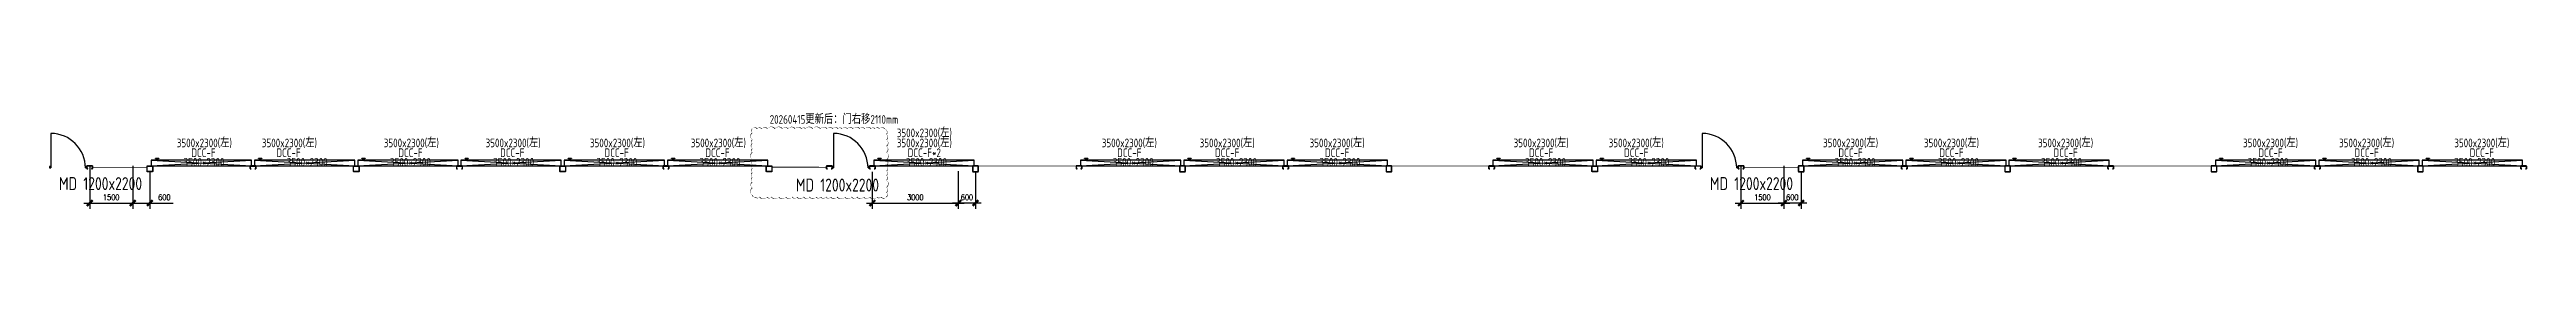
# Model space of a CAD drawing. Header units: millimetres. Extents: x -198529 to 244266, y -64 to 158464.
# Drawn here: x 112300 to 198700, y 154181 to 157471 of the extents above; entities that cross this region are included whole.
import ezdxf
from ezdxf.enums import TextEntityAlignment as Align

# ---------------------------------------------------------------- set-up
doc = ezdxf.new("R2010")
doc.units = ezdxf.units.MM
for name, color, linetype in [('0-DCC', 30, 'Continuous'), ('0-DCC-Divider', 90, 'Continuous'), ('20260415-修改', 10, 'Continuous'), ('DCC-Size', 4, 'Continuous'), ('K-BZ-01', 7, 'Continuous'), ('K-CEIL-DCC-RACK', 10, 'Continuous'), ('K-KART-TEXT', 4, 'Continuous'), ('K-PART-DOOR', 3, 'Continuous'), ('X-HLP3-CR-F3-LAY-KEQP-02-002_20260401 DCC更新_SPM$0$K-PART-DOOR', 3, 'Continuous')]:
    doc.layers.add(name, color=color, linetype=linetype)
doc.styles.add('HVAC', font='Simplex', dxfattribs={"width": 0.8, "bigfont": 'Jdyan'})
doc.styles.add('X-HLP2-CR-F2-LAY-KEQP-02-002$0$EDRI-COM', font='tssdeng.shx', dxfattribs={"width": 0.8, "bigfont": 'hztxt.shx'})
doc.styles.add('X-HLP2-CR-F2-LAY-KEQP-02-002$0$X-HL-CR-F1-EQP-02-01$0$EDRI-COM', font='tssdeng.shx', dxfattribs={"width": 0.8, "bigfont": 'hztxt.shx'})
doc.dimstyles.new('HVAC', dxfattribs={"dimtxt": 200, "dimasz": 200, "dimexe": 200, "dimexo": 0, "dimgap": 100, "dimtad": 1, "dimdec": 0, "dimzin": 0, "dimdsep": 46, "dimtxsty": 'HVAC', "dimblk1": 'ARCHTICK', "dimblk2": 'ARCHTICK', "dimsah": 1, "dimcen": 0, "dimdle": 200, "dimadec": 0, "dimazin": 0, "dimtfac": 1, "dimtdec": 4, "dimtmove": 0, "dimatfit": 3, "dimfxl": 1, "dimtolj": 1, "dimtzin": 0, "dimarcsym": 0})

msp = doc.modelspace()

# ---------------------------------------------------------------- texts
at = {"layer": '20260415-修改', "style": 'X-HLP2-CR-F2-LAY-KEQP-02-002$0$X-HL-CR-F1-EQP-02-01$0$EDRI-COM', "width": 0.8}
msp.add_text('20260415更新后：门右移2110mm', height=300, dxfattribs=at).set_placement((139662.3, 157138.6), align=Align.CENTER)
at = {"layer": 'DCC-Size', "style": 'X-HLP2-CR-F2-LAY-KEQP-02-002$0$X-HL-CR-F1-EQP-02-01$0$EDRI-COM', "width": 0.8}
for s, p in [('3500x2300(左)', (117699.4, 156321)), ('3500x2300(左)', (120666.4, 156321)), ('3500x2300(左)', (124919.4, 156321)), ('3500x2300(左)', (128471.4, 156321)), ('3500x2300(左)', (132110.4, 156321)), ('3500x2300(左)', (135629.4, 156321)), ('3500x2300(左)', (142813.8, 156671)), ('3500x2300(左)', (142813.8, 156321)), ('3500x2300(左)', (149964.8, 156321)), ('3500x2300(左)', (153378.8, 156321)), ('3500x2300(左)', (157213.8, 156321)), ('3500x2300(左)', (164330.8, 156321)), ('3500x2300(左)', (167646.8, 156321)), ('3500x2300(左)', (175123.8, 156321)), ('3500x2300(左)', (178643.8, 156321)), ('3500x2300(左)', (182624.8, 156321)), ('3500x2300(左)', (189772.8, 156321)), ('3500x2300(左)', (193123.8, 156321)), ('3500x2300(左)', (197143.8, 156321)), ('DCC-F', (117669.9, 155982.5)), ('DCC-F', (120636.9, 155982.5)), ('DCC-F', (124889.9, 155982.5)), ('DCC-F', (128441.9, 155982.5)), ('DCC-F', (132080.9, 155982.5)), ('DCC-F', (135599.9, 155982.5)), ('DCC-F*2', (142813.8, 155982.5)), ('DCC-F', (149964.8, 155982.5)), ('DCC-F', (153378.8, 155982.5)), ('DCC-F', (157213.8, 155982.5)), ('DCC-F', (164330.8, 155982.5)), ('DCC-F', (167646.8, 155982.5)), ('DCC-F', (175123.8, 155982.5)), ('DCC-F', (178643.8, 155982.5)), ('DCC-F', (182624.8, 155982.5)), ('DCC-F', (189772.8, 155982.5)), ('DCC-F', (193123.8, 155982.5)), ('DCC-F', (197143.8, 155982.5))]:
    msp.add_text(s, height=300, dxfattribs=at).set_placement(p, align=Align.CENTER)
at = {"layer": 'K-KART-TEXT', "style": 'X-HLP2-CR-F2-LAY-KEQP-02-002$0$EDRI-COM', "width": 0.8}
for p in [(112628.8, 154832.1), (138334.5, 154782.1), (170217.8, 154832.1)]:
    msp.add_text('MD 1200x2200', height=450, dxfattribs=at).set_placement(p)

# ---------------------------------------------------------------- blocks, each defined once
blk = doc.blocks.new('DCC-3523')
at = {"layer": '0-DCC'}
for p, q in [((-1750, 0), (1750, 200)), ((-1750, 200), (1750, 0))]:
    blk.add_line(p, q, dxfattribs=at)
for points in [[(1750, 0), (1750, 200), (-1750, 200), (-1750, 0)], [(-1607, 270), (-1493, 270), (-1493, 260), (-1607, 260)], [(-1575, 200), (-1575, 260), (-1525, 260), (-1525, 200)]]:
    blk.add_lwpolyline(points, close=True, dxfattribs=at)
at = {"style": 'X-HLP2-CR-F2-LAY-KEQP-02-002$0$X-HL-CR-F1-EQP-02-01$0$EDRI-COM', "width": 0.8}
blk.add_text('3500*2300', height=300, dxfattribs=at).set_placement((-626, -19))
blk = doc.blocks.new('DCC-Rack-200')
at = {"layer": 'K-CEIL-DCC-RACK'}
blk.add_lwpolyline([(-64, 65), (-61, 65), (-61, 92, -0.414214), (-56, 97), (28, 97, -0.414214), (33, 92), (33, -92, -0.414214), (28, -97), (-56, -97, -0.414214), (-61, -92), (-61, -65), (-64, -65), (-64, -92, 0.414214), (-56, -100), (28, -100, 0.414214), (36, -92), (36, 92, 0.414214), (28, 100), (-56, 100, 0.414214), (-64, 92)], format="xyb", close=True, dxfattribs=at)
blk = doc.blocks.new('DCC-Rack-200x200')
at = {"layer": 'K-CEIL-DCC-RACK'}
for p, q in [((22494, 115856), (22494, 115678)), ((22500, 115856), (22500, 115678)), ((22683, 115867), (22505, 115867)), ((22683, 115861), (22505, 115861)), ((22688, 115678), (22688, 115856)), ((22694, 115678), (22694, 115856)), ((22505, 115673), (22683, 115673)), ((22505, 115667), (22683, 115667))]:
    blk.add_line(p, q, dxfattribs=at)
for centre, radius, start, end in [((22505, 115856), 11, 90, 180), ((22505, 115856), 5, 90, 180), ((22683, 115856), 11, 0, 90), ((22683, 115856), 5, 0, 90), ((22505, 115678), 11, 180, 270), ((22505, 115678), 5, 180, 270), ((22683, 115678), 11, 270, 0), ((22683, 115678), 5, 270, 0)]:
    blk.add_arc(centre, radius, start, end, dxfattribs=at)
blk = doc.blocks.new('MD1-1222')
blk.add_line((1152, 895), (-48, 895))
for points in [[(-48, 895), (2, 895), (2, 945), (-48, 945)], [(-48, -355), (2, -355), (2, -305), (-48, -305)]]:
    blk.add_lwpolyline(points, close=True)
blk.add_arc((-48, 895), 1200, 270, 0)
blk = doc.blocks.new('X-HLP3-CR-F3-LAY-KEQP-02-002_20260401 DCC更新_SPM$0$MD1-1222')
blk.add_line((1152, 895), (-48, 895))
for points in [[(-48, 895), (2, 895), (2, 945), (-48, 945)], [(-48, -355), (2, -355), (2, -305), (-48, -305)]]:
    blk.add_lwpolyline(points, close=True)
blk.add_arc((-48, 895), 1200, 270, 0)
blk = doc.blocks.new('_ArchTick')
at = {"color": 0, "linetype": 'ByBlock', "const_width": 0.4}
blk.add_lwpolyline([(-0.5, -0.5), (0.5, 0.5)], dxfattribs=at)
blk = doc.blocks.new('*D261')
at = {"layer": 'Defpoints', "color": 0, "transparency": 16777216}
for p in [(141000, 155471), (144000, 155471), (144000, 154381)]:
    blk.add_point(p, dxfattribs=at)
at = {"layer": 'K-BZ-01', "color": 0, "lineweight": -2, "transparency": 16777216}
for p, q in [((141000, 155471), (141000, 154181)), ((144000, 155471), (144000, 154181)), ((140800, 154381), (144200, 154381))]:
    blk.add_line(p, q, dxfattribs=at)
at = {"layer": 'K-BZ-01', "color": 0, "lineweight": -2, "transparency": 16777216, "xscale": 200, "yscale": 200, "zscale": 200, "rotation": 180}
blk.add_blockref('_ArchTick', (141000, 154381), dxfattribs=at)
at = {"layer": 'K-BZ-01', "color": 0, "lineweight": -2, "transparency": 16777216, "xscale": 200, "yscale": 200, "zscale": 200}
blk.add_blockref('_ArchTick', (144000, 154381), dxfattribs=at)
at = {"layer": 'K-BZ-01', "color": 0, "transparency": 16777216, "insert": (142500, 154581), "char_height": 200, "attachment_point": 5, "style": 'HVAC'}
blk.add_mtext('\\A1;3000', dxfattribs=at)
blk = doc.blocks.new('*D262')
at = {"layer": 'Defpoints', "color": 0, "transparency": 16777216}
for p in [(144000, 155494), (144600, 155471), (144000, 154381)]:
    blk.add_point(p, dxfattribs=at)
at = {"layer": 'K-BZ-01', "color": 0, "lineweight": -2, "transparency": 16777216}
for p, q in [((144000, 155494), (144000, 154181)), ((144600, 155471), (144600, 154181)), ((144800, 154381), (143800, 154381))]:
    blk.add_line(p, q, dxfattribs=at)
at = {"layer": 'K-BZ-01', "color": 0, "lineweight": -2, "transparency": 16777216, "xscale": 200, "yscale": 200, "zscale": 200, "rotation": 180}
blk.add_blockref('_ArchTick', (144000, 154381), dxfattribs=at)
at = {"layer": 'K-BZ-01', "color": 0, "lineweight": -2, "transparency": 16777216, "xscale": 200, "yscale": 200, "zscale": 200}
blk.add_blockref('_ArchTick', (144600, 154381), dxfattribs=at)
at = {"layer": 'K-BZ-01', "color": 0, "transparency": 16777216, "insert": (144300, 154581), "char_height": 200, "attachment_point": 5, "style": 'HVAC'}
blk.add_mtext('\\A1;600', dxfattribs=at)
blk = doc.blocks.new('*D264')
at = {"layer": 'Defpoints', "color": 0, "transparency": 16777216}
for p in [(115200, 155471), (115800, 155471), (115200, 154381)]:
    blk.add_point(p, dxfattribs=at)
at = {"layer": 'K-BZ-01', "color": 0, "lineweight": -2, "transparency": 16777216}
for p, q in [((115200, 155471), (115200, 154181)), ((115800, 155471), (115800, 154181)), ((115200, 154381), (116000, 154381)), ((115800, 154381), (116611, 154381))]:
    blk.add_line(p, q, dxfattribs=at)
at = {"layer": 'K-BZ-01', "color": 0, "lineweight": -2, "transparency": 16777216, "xscale": 200, "yscale": 200, "zscale": 200, "rotation": 180}
blk.add_blockref('_ArchTick', (115200, 154381), dxfattribs=at)
at = {"layer": 'K-BZ-01', "color": 0, "lineweight": -2, "transparency": 16777216, "xscale": 200, "yscale": 200, "zscale": 200}
blk.add_blockref('_ArchTick', (115800, 154381), dxfattribs=at)
at = {"layer": 'K-BZ-01', "color": 0, "transparency": 16777216, "insert": (116306, 154581), "char_height": 200, "attachment_point": 5, "style": 'HVAC'}
blk.add_mtext('\\A1;600', dxfattribs=at)
blk = doc.blocks.new('*D265')
at = {"layer": 'Defpoints', "color": 0, "transparency": 16777216}
for p in [(113700, 155672), (115200, 155672), (115200, 154381)]:
    blk.add_point(p, dxfattribs=at)
at = {"layer": 'K-BZ-01', "color": 0, "lineweight": -2, "transparency": 16777216}
for p, q in [((113700, 155672), (113700, 154181)), ((115200, 155672), (115200, 154181)), ((113500, 154381), (115400, 154381))]:
    blk.add_line(p, q, dxfattribs=at)
at = {"layer": 'K-BZ-01', "color": 0, "lineweight": -2, "transparency": 16777216, "xscale": 200, "yscale": 200, "zscale": 200, "rotation": 180}
blk.add_blockref('_ArchTick', (113700, 154381), dxfattribs=at)
at = {"layer": 'K-BZ-01', "color": 0, "lineweight": -2, "transparency": 16777216, "xscale": 200, "yscale": 200, "zscale": 200}
blk.add_blockref('_ArchTick', (115200, 154381), dxfattribs=at)
at = {"layer": 'K-BZ-01', "color": 0, "transparency": 16777216, "insert": (114450, 154581), "char_height": 200, "attachment_point": 5, "style": 'HVAC'}
blk.add_mtext('\\A1;1500', dxfattribs=at)
blk = doc.blocks.new('*D272')
at = {"layer": 'Defpoints', "color": 0, "transparency": 16777216}
for p in [(172800, 155471), (173400, 155471), (172800, 154381)]:
    blk.add_point(p, dxfattribs=at)
at = {"layer": 'K-BZ-01', "color": 0, "lineweight": -2, "transparency": 16777216}
for p, q in [((172800, 155471), (172800, 154181)), ((173400, 155471), (173400, 154181)), ((173600, 154381), (172600, 154381))]:
    blk.add_line(p, q, dxfattribs=at)
at = {"layer": 'K-BZ-01', "color": 0, "lineweight": -2, "transparency": 16777216, "xscale": 200, "yscale": 200, "zscale": 200, "rotation": 180}
blk.add_blockref('_ArchTick', (172800, 154381), dxfattribs=at)
at = {"layer": 'K-BZ-01', "color": 0, "lineweight": -2, "transparency": 16777216, "xscale": 200, "yscale": 200, "zscale": 200}
blk.add_blockref('_ArchTick', (173400, 154381), dxfattribs=at)
at = {"layer": 'K-BZ-01', "color": 0, "transparency": 16777216, "insert": (173090, 154581), "char_height": 200, "attachment_point": 5, "style": 'HVAC'}
blk.add_mtext('\\A1;600', dxfattribs=at)
blk = doc.blocks.new('*D273')
at = {"layer": 'Defpoints', "color": 0, "transparency": 16777216}
for p in [(171300, 155675), (172800, 155675), (172800, 154381)]:
    blk.add_point(p, dxfattribs=at)
at = {"layer": 'K-BZ-01', "color": 0, "lineweight": -2, "transparency": 16777216}
for p, q in [((171300, 155675), (171300, 154181)), ((172800, 155675), (172800, 154181)), ((171100, 154381), (173000, 154381))]:
    blk.add_line(p, q, dxfattribs=at)
at = {"layer": 'K-BZ-01', "color": 0, "lineweight": -2, "transparency": 16777216, "xscale": 200, "yscale": 200, "zscale": 200, "rotation": 180}
blk.add_blockref('_ArchTick', (171300, 154381), dxfattribs=at)
at = {"layer": 'K-BZ-01', "color": 0, "lineweight": -2, "transparency": 16777216, "xscale": 200, "yscale": 200, "zscale": 200}
blk.add_blockref('_ArchTick', (172800, 154381), dxfattribs=at)
at = {"layer": 'K-BZ-01', "color": 0, "transparency": 16777216, "insert": (172050, 154581), "char_height": 200, "attachment_point": 5, "style": 'HVAC'}
blk.add_mtext('\\A1;1500', dxfattribs=at)

# ---------------------------------------------------------------- dimensions: what is measured, and where the dimension line sits
at = {"layer": 'K-BZ-01'}
for base, p1, p2, picture, middle in [((115200, 154380.8), (113699.9, 155672), (115200, 155672), '*D265', (114450, 154580.8)), ((172800, 154380.8), (171299.9, 155675), (172800, 155675), '*D273', (172049.9, 154580.8)), ((144000, 154380.8), (141000, 155471), (144000, 155471), '*D261', (142500, 154580.8))]:
    dim = msp.add_linear_dim(base=base, p1=p1, p2=p2, dimstyle='HVAC', override={"dimarcsym": 1}, dxfattribs=at)
    dim.commit()
    dim.dimension.update_dxf_attribs({"geometry": picture, "text_midpoint": middle})
for base, p1, p2, picture, middle in [((115200, 154380.8), (115799.9, 155471), (115200, 155470.9), '*D264', (116305.6, 154380.8)), ((144000, 154380.8), (144600, 155470.9), (144000, 155494.2), '*D262', (144300, 154380.8)), ((172800, 154380.8), (173400, 155471), (172800, 155471), '*D272', (173090.4, 154380.8))]:
    dim = msp.add_linear_dim(base=base, p1=p1, p2=p2, dimstyle='HVAC', override={"dimarcsym": 1}, dxfattribs=at)
    dim.commit()
    dim.dimension.update_dxf_attribs({"geometry": picture, "text_midpoint": middle, "dimtype": 160})

# ---------------------------------------------------------------- linework, layer by layer
at = {"layer": '0-DCC-Divider', "const_width": 30}
for points in [[(113799.9, 155625), (115699.9, 155621)], [(115849.9, 155671), (137349.9, 155675)], [(137500, 155629), (139400, 155625)], [(141063.8, 155671), (148163.8, 155671)], [(148263.8, 155671), (162572.9, 155671)], [(162642.3, 155671), (169750.3, 155671)], [(171399.9, 155625), (173302.7, 155621)], [(173502.2, 155671), (198557, 155671)]]:
    msp.add_lwpolyline(points, dxfattribs=at)
at = {"layer": '20260415-修改'}
msp.add_lwpolyline([(136813.8, 156962.6, 0, 26.7, -0.5205671), (136984.7, 156962.6, 0, 26.7, -0.5205671), (137138, 156962.6, 0, 26.7, -0.5205671), (137340.7, 156962.6, 0, 26.7, -0.5205671), (137603.8, 156962.6, 0, 26.7, -0.5205671), (137863.4, 156962.6, 0, 26.7, -0.5205671), (138057.5, 156962.6, 0, 26.7, -0.5205671), (138305.1, 156962.6, 0, 26.7, -0.5205671), (138532.2, 156962.6, 0, 26.7, -0.5205671), (138669.9, 156962.6, 0, 26.7, -0.5205671), (138920.7, 156962.6, 0, 26.7, -0.5205671), (139185.2, 156962.6, 0, 26.7, -0.5205671), (139421.5, 156962.6, 0, 26.7, -0.5205671), (139621.8, 156962.6, 0, 26.7, -0.5205671), (139805.1, 156962.6, 0, 26.7, -0.5205671), (139941.9, 156962.6, 0, 26.7, -0.5205671), (140127, 156962.6, 0, 26.7, -0.5205671), (140324.7, 156962.6, 0, 26.7, -0.5205671), (140561.8, 156962.6, 0, 26.7, -0.5205671), (140733.1, 156962.6, 0, 26.7, -0.5205671), (140956.3, 156962.6, 0, 26.7, -0.5205671), (141093.6, 156962.6, 0, 26.7, -0.5205671), (141248.6, 156962.6, 0, 26.7, -0.5205671), (141428.5, 156962.6, 0, 26.7, -0.5205671), (141493.7, 156767, 0, 26.7, -0.5205671), (141493.7, 156584.1, 0, 26.7, -0.5205671), (141493.7, 156356.6, 0, 26.7, -0.5205671), (141493.7, 156145.2, 0, 26.7, -0.5205671), (141493.7, 155887.8, 0, 26.7, -0.5205671), (141493.7, 155680.7, 0, 26.7, -0.5205671), (141493.7, 155494.3, 0, 26.7, -0.5205671), (141493.7, 155340.2, 0, 26.7, -0.5205671), (141493.7, 155177.8, 0, 26.7, -0.5205671), (141493.7, 154927.9, 0, 26.7, -0.5205671), (141493.7, 154749, 0, 26.7, -0.5205671), (141485.9, 154592.3, 0, 26.7, -0.5205671), (141304.7, 154592.3, 0, 26.7, -0.5205671), (141166.1, 154592.3, 0, 26.7, -0.5205671), (140907.1, 154592.3, 0, 26.7, -0.5205671), (140699.7, 154592.3, 0, 26.7, -0.5205671), (140463.3, 154592.3, 0, 26.7, -0.5205671), (140275.5, 154592.3, 0, 26.7, -0.5205671), (140039.7, 154592.3, 0, 26.7, -0.5205671), (139776, 154592.3, 0, 26.7, -0.5205671), (139548.3, 154592.3, 0, 26.7, -0.5205671), (139378.7, 154592.3, 0, 26.7, -0.5205671), (139198.7, 154592.3, 0, 26.7, -0.5205671), (139038.7, 154592.3, 0, 26.7, -0.5205671), (138810.4, 154592.3, 0, 26.7, -0.5205671), (138603.5, 154592.3, 0, 26.7, -0.5205671), (138375.7, 154592.3, 0, 26.7, -0.5205671), (138203.9, 154592.3, 0, 26.7, -0.5205671), (137980.9, 154592.3, 0, 26.7, -0.5205671), (137737.2, 154592.3, 0, 26.7, -0.5205671), (137483.6, 154592.3, 0, 26.7, -0.5205671), (137325.6, 154592.3, 0, 26.7, -0.5205671), (137068.6, 154592.3, 0, 26.7, -0.5205671), (136921.9, 154592.3, 0, 26.7, -0.5205671), (136813.8, 154665.3, 0, 26.7, -0.5205671), (136813.8, 154908.7, 0, 26.7, -0.5205671), (136813.8, 155110.9, 0, 26.7, -0.5205671), (136813.8, 155270.7, 0, 26.7, -0.5205671), (136813.8, 155440.1, 0, 26.7, -0.5205671), (136813.8, 155582, 0, 26.7, -0.5205671), (136813.8, 155723.1, 0, 26.7, -0.5205671), (136813.8, 155888.1, 0, 26.7, -0.5205671), (136813.8, 156137.2, 0, 26.7, -0.5205671), (136813.8, 156272.3, 0, 26.7, -0.5205671), (136813.8, 156449.6, 0, 26.7, -0.5205671), (136813.8, 156586.4, 0, 26.7, -0.5205671), (136813.8, 156826.3, 0, 26.7, -0.5205671)], format="xyseb", close=True, dxfattribs=at)

# ---------------------------------------------------------------- block references
at = {"layer": '0-DCC'}
for p in [(117599.9, 155671), (121199.9, 155671), (124799.9, 155671), (128399.9, 155671), (131999.9, 155671), (135599.9, 155671), (142800, 155671), (150013.8, 155671), (153613.8, 155671), (157224.3, 155671), (164392.3, 155671), (168000.3, 155671), (175193.8, 155671), (178797.5, 155671), (182393.2, 155671), (189600.2, 155671), (193204.8, 155671), (196807, 155671)]:
    msp.add_blockref('DCC-3523', p, dxfattribs=at)
at = {"layer": 'K-CEIL-DCC-RACK'}
for name, p, rotation in [('DCC-Rack-200', (113699.9, 155639.1), 90), ('DCC-Rack-200', (119399.9, 155635.1), 90), ('DCC-Rack-200', (126599.9, 155635.1), 90), ('DCC-Rack-200', (133799.9, 155635.1), 90), ('DCC-Rack-200', (139500, 155635.1), 90), ('DCC-Rack-200', (141000, 155635.1), 90), ('DCC-Rack-200x200', (167193.8, 271337.5), 180), ('DCC-Rack-200', (148213.8, 155639.1), 90), ('DCC-Rack-200x200', (174413.6, 271337.6), 180), ('DCC-Rack-200', (155419.8, 155635.1), 90), ('DCC-Rack-200x200', (181613.6, 271337.6), 180), ('DCC-Rack-200', (162600.9, 155635.1), 90), ('DCC-Rack-200', (171299.9, 155639.1), 90), ('DCC-Rack-200x200', (195993.8, 271337.6), 180), ('DCC-Rack-200x200', (195993.8, 271337.6), 180), ('DCC-Rack-200', (177000, 155635.1), 90), ('DCC-Rack-200x200', (203193.8, 271337.6), 180), ('DCC-Rack-200', (184200, 155635.1), 90), ('DCC-Rack-200x200', (210393.8, 271337.6), 180), ('DCC-Rack-200', (191407, 155635.1), 90), ('DCC-Rack-200x200', (217593.8, 271337.6), 180), ('DCC-Rack-200', (198599.8, 155635.1), 90)]:
    msp.add_blockref(name, p, dxfattribs=dict(at, rotation=rotation))
at = {"layer": 'K-CEIL-DCC-RACK', "xscale": -1}
for name, p, rotation in [('DCC-Rack-200x200', (93206, 271337.6), 180), ('DCC-Rack-200x200', (100406.1, 271337.6), 180), ('DCC-Rack-200x200', (107606.2, 271337.6), 180), ('DCC-Rack-200x200', (114806.2, 271337.6), 180), ('DCC-Rack-200x200', (143607.1, 271337.6), 180), ('DCC-Rack-200', (169799.9, 155635.1), 270)]:
    msp.add_blockref(name, p, dxfattribs=dict(at, rotation=rotation))
at = {"layer": 'K-PART-DOOR', "rotation": 90}
for p in [(113245.4, 155648.4), (170845.3, 155648.4)]:
    msp.add_blockref('MD1-1222', p, dxfattribs=at)
at = {"layer": 'X-HLP3-CR-F3-LAY-KEQP-02-002_20260401 DCC更新_SPM$0$K-PART-DOOR', "rotation": 90}
msp.add_blockref('X-HLP3-CR-F3-LAY-KEQP-02-002_20260401 DCC更新_SPM$0$MD1-1222', (140545.4, 155648.4), dxfattribs=at)

msp.set_redraw_order([(e.dxf.handle, doc.entitydb.next_handle()) for e in msp.query("TEXT MTEXT ATTDEF DIMENSION ARC_DIMENSION")])  # texts and dimensions are drawn at this point

doc.saveas('drawing.dxf')
